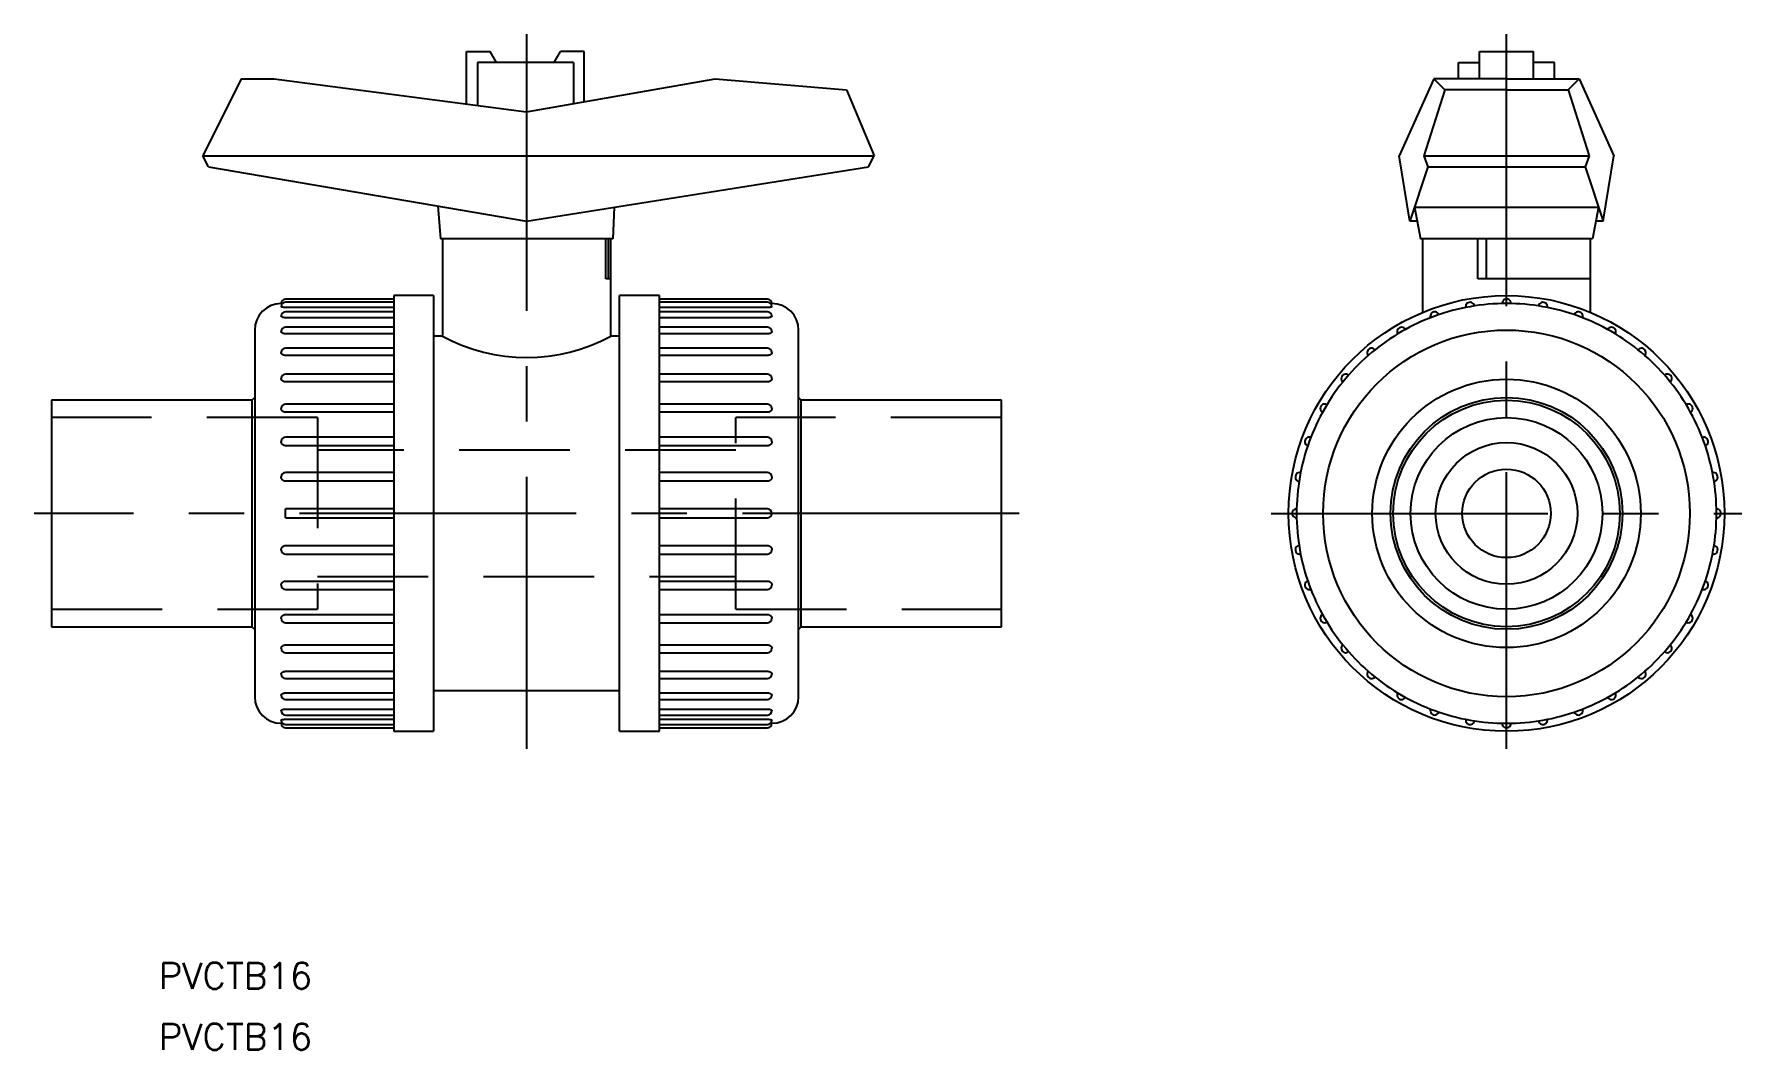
# Model space of a CAD drawing. Extents: x -169 to 27, y -62 to 55.
import ezdxf

# ---------------------------------------------------------------- set-up
doc = ezdxf.new("R2010")
doc.units = 0
doc.linetypes.add('CENTER', pattern=[50.8, 31.75, -6.35, 6.35, -6.35])
doc.linetypes.add('DASHED', pattern=[19.05, 12.7, -6.35])
doc.layers.get('0').update_dxf_attribs({"linetype": 'CONTINUOUS'})
doc.layers.add('CENTER', color=1, linetype='CENTER')
doc.styles.get("Standard").update_dxf_attribs({"font": 'txt.shx', "height": 3, "bigfont": 'bigfont.shx'})

msp = doc.modelspace()

# ---------------------------------------------------------------- texts
at = {"color": 7, "linetype": 'CONTINUOUS'}
for p in [(-154.65, -54.56), (-154.65, -61.56)]:
    msp.add_text('PVCTB16', height=3, dxfattribs=at).set_placement(p)

# ---------------------------------------------------------------- linework, layer by layer
at = {"color": 7, "linetype": 'CONTINUOUS'}
for p, q in [((-119.33, 53), (-116.6, 53)), ((-119.33, 46.97), (-119.33, 53)), ((-115.87, 51.74), (-116.6, 53)), ((-109.27, 51.74), (-108.55, 53)), ((-105.82, 53), (-108.55, 53)), ((-105.82, 47.25), (-105.82, 53)), ((-3.11, 53), (3.11, 53)), ((-3.11, 49.86), (-3.11, 53)), ((3.11, 49.86), (3.11, 53)), ((-107.07, 51.74), (-118.07, 51.74)), ((-118.07, 51.74), (-118.07, 46.8)), ((-107.07, 51.74), (-107.07, 47.04)), ((-5.52, 51.74), (-3.11, 51.74)), ((-5.52, 49.86), (-5.52, 51.74)), ((5.52, 51.74), (3.11, 51.74)), ((5.52, 49.86), (5.52, 51.74)), ((-145.17, 49.86), (-149.57, 41.05)), ((-145.17, 49.86), (-141.4, 49.86)), ((-141.4, 49.86), (-112.43, 46.08)), ((-112.43, 46.08), (-90.81, 49.86)), ((-90.81, 49.86), (-75.72, 48.6)), ((-8.33, 49.86), (-12.33, 41.05)), ((-7.07, 48.6), (-8.33, 49.86)), ((0, 49.86), (-8.33, 49.86)), ((0, 49.86), (8.33, 49.86)), ((7.07, 48.6), (8.33, 49.86)), ((8.33, 49.86), (12.33, 41.05)), ((-75.72, 48.6), (-72.57, 41.05)), ((-7.07, 48.6), (-9.49, 41.05)), ((0, 48.6), (-7.07, 48.6)), ((0, 48.6), (7.07, 48.6)), ((7.07, 48.6), (9.49, 41.05)), ((-112.43, 46.08), (-112.43, 33.53)), ((-149.57, 41.05), (-72.57, 41.05)), ((-148.94, 39.79), (-149.57, 41.05)), ((-148.94, 39.79), (-112.43, 33.53)), ((-112.43, 33.53), (-73.2, 39.79)), ((-73.2, 39.79), (-72.57, 41.05)), ((-11.09, 33.53), (-12.33, 41.05)), ((-9.03, 39.79), (-11.09, 33.53)), ((-9.49, 41.05), (9.49, 41.05)), ((-9.49, 41.05), (-9.03, 39.79)), ((-9.03, 39.79), (9.03, 39.79)), ((9.49, 41.05), (9.03, 39.79)), ((9.03, 39.79), (11.09, 33.53)), ((11.09, 33.53), (12.33, 41.05)), ((-122.63, 35.28), (-122.32, 31.5)), ((-102.38, 35.13), (-102.55, 31.5)), ((-10.26, 33.53), (-11.09, 33.53)), ((-10.56, 35.14), (-9.88, 31.5)), ((-10.56, 35.14), (10.56, 35.14)), ((10.56, 35.14), (9.88, 31.5)), ((11.09, 33.53), (10.26, 33.53)), ((-102.55, 31.5), (-122.32, 31.5)), ((-122.09, 31.5), (-122.09, 20.33)), ((-103.36, 26.93), (-103.36, 31.5)), ((-103.06, 31.5), (-103.06, 26.93)), ((-102.78, 26.93), (-102.78, 31.5)), ((9.88, 31.5), (-9.88, 31.5)), ((-9.65, 31.5), (-9.65, 23.06)), ((-3.3, 26.93), (-3.3, 31.5)), ((-2.33, 31.5), (-2.33, 26.93)), ((9.65, 26.93), (9.65, 31.5)), ((-102.78, 26.93), (-103.36, 26.93)), ((-102.78, 20.33), (-102.78, 26.93)), ((9.65, 26.93), (-3.3, 26.93)), ((9.65, 23.06), (9.65, 26.93)), ((-140.58, 24.09), (-140.58, 24.09)), ((-140.58, 24.09), (-140.58, 24.09)), ((-140.58, 24.09), (-140.58, 24.09)), ((-140.58, 24.09), (-140.58, 24.09)), ((-140.58, 24.09), (-140.58, 24.09)), ((-140.58, 24.09), (-140.58, 24.09)), ((-140.58, 24.09), (-140.58, 24.09)), ((-140.58, 24.09), (-140.58, 24.09)), ((-140.57, 24.09), (-140.58, 24.09)), ((-140.58, 23.72), (-140.58, 23.72)), ((-140.58, 23.71), (-140.58, 23.72)), ((-140.58, 23.71), (-140.58, 23.71)), ((-140.58, 23.7), (-140.58, 23.71)), ((-140.57, 23.7), (-140.58, 23.7)), ((-140.57, 24.08), (-140.57, 24.09)), ((-140.57, 24.08), (-140.57, 24.08)), ((-140.57, 24.08), (-140.57, 24.08)), ((-140.56, 24.08), (-140.57, 24.08)), ((-140.57, 23.7), (-140.57, 23.7)), ((-140.56, 23.69), (-140.57, 23.7)), ((-140.56, 24.08), (-140.56, 24.08)), ((-140.55, 24.08), (-140.56, 24.08)), ((-140.55, 23.69), (-140.56, 23.69)), ((-140.55, 24.08), (-140.55, 24.08)), ((-140.55, 24.08), (-140.55, 24.08)), ((-140.54, 24.08), (-140.55, 24.08)), ((-140.54, 23.68), (-140.55, 23.69)), ((-140.54, 24.08), (-140.54, 24.08)), ((-140.53, 24.08), (-140.54, 24.08)), ((-140.53, 23.68), (-140.54, 23.68)), ((-140.53, 24.08), (-140.53, 24.08)), ((-140.52, 24.08), (-140.53, 24.08)), ((-140.52, 23.68), (-140.53, 23.68)), ((-140.52, 24.08), (-140.52, 24.08)), ((-140.51, 24.08), (-140.52, 24.08)), ((-140.51, 23.67), (-140.52, 23.68)), ((-140.51, 24.08), (-140.51, 24.08)), ((-140.5, 24.08), (-140.51, 24.08)), ((-140.5, 23.67), (-140.51, 23.67)), ((-140.49, 24.08), (-140.5, 24.08)), ((-140.49, 23.67), (-140.5, 23.67)), ((-140.49, 24.08), (-140.49, 24.08)), ((-140.48, 24.08), (-140.49, 24.08)), ((-140.47, 23.66), (-140.49, 23.67)), ((-140.47, 24.08), (-140.48, 24.08)), ((-140.46, 24.08), (-140.47, 24.08)), ((-140.46, 23.66), (-140.47, 23.66)), ((-140.46, 24.08), (-140.46, 24.08)), ((-140.45, 24.08), (-140.46, 24.08)), ((-140.44, 23.66), (-140.46, 23.66)), ((-140.44, 24.08), (-140.45, 24.08)), ((-140.43, 24.08), (-140.44, 24.08)), ((-140.43, 23.65), (-140.44, 23.66)), ((-140.41, 23.65), (-140.43, 23.65)), ((-140.39, 23.65), (-140.41, 23.65)), ((-140.37, 23.64), (-140.39, 23.65)), ((-140.36, 23.64), (-140.37, 23.64)), ((-140.34, 23.64), (-140.36, 23.64)), ((-140.32, 23.64), (-140.34, 23.64)), ((-140.3, 23.64), (-140.32, 23.64)), ((-140.28, 23.63), (-140.3, 23.64)), ((-140.25, 23.63), (-140.28, 23.63)), ((-140.23, 23.63), (-140.25, 23.63)), ((-140.21, 23.63), (-140.23, 23.63)), ((-140.19, 23.63), (-140.21, 23.63)), ((-140.16, 23.63), (-140.19, 23.63)), ((-140.14, 23.63), (-140.16, 23.63)), ((-140.12, 23.63), (-140.14, 23.63)), ((-140.1, 23.63), (-140.12, 23.63)), ((-140.08, 23.63), (-140.1, 23.63)), ((-127.68, 24.59), (-140.08, 24.59)), ((-127.68, 24.23), (-140.08, 24.23)), ((-127.68, 23.63), (-140.08, 23.63)), ((-127.68, 25), (-127.68, -25)), ((-123.1, 25), (-127.68, 25)), ((-123.1, 25), (-123.1, -25)), ((-101.76, -25), (-101.76, 25)), ((-97.19, 25), (-101.76, 25)), ((-97.19, -25), (-97.19, 25)), ((-84.79, 24.59), (-97.19, 24.59)), ((-84.79, 24.23), (-97.19, 24.23)), ((-84.79, 23.63), (-97.19, 23.63)), ((-84.77, 23.63), (-84.79, 23.63)), ((-84.75, 23.63), (-84.77, 23.63)), ((-84.73, 23.63), (-84.75, 23.63)), ((-84.7, 23.63), (-84.73, 23.63)), ((-84.68, 23.63), (-84.7, 23.63)), ((-84.66, 23.63), (-84.68, 23.63)), ((-84.64, 23.63), (-84.66, 23.63)), ((-84.61, 23.63), (-84.64, 23.63)), ((-84.59, 23.63), (-84.61, 23.63)), ((-84.57, 23.64), (-84.59, 23.63)), ((-84.55, 23.64), (-84.57, 23.64)), ((-84.53, 23.64), (-84.55, 23.64)), ((-84.51, 23.64), (-84.53, 23.64)), ((-84.49, 23.64), (-84.51, 23.64)), ((-84.48, 23.65), (-84.49, 23.64)), ((-84.46, 23.65), (-84.48, 23.65)), ((-84.44, 23.65), (-84.46, 23.65)), ((-84.43, 24.08), (-84.44, 24.08)), ((-84.43, 23.66), (-84.44, 23.65)), ((-84.42, 24.08), (-84.43, 24.08)), ((-84.41, 23.66), (-84.43, 23.66)), ((-84.41, 24.08), (-84.42, 24.08)), ((-84.4, 24.08), (-84.41, 24.08)), ((-84.4, 23.66), (-84.41, 23.66)), ((-84.4, 24.08), (-84.4, 24.08)), ((-84.39, 24.08), (-84.4, 24.08)), ((-84.38, 23.67), (-84.4, 23.66)), ((-84.38, 24.08), (-84.39, 24.08)), ((-84.38, 24.08), (-84.38, 24.08)), ((-84.37, 24.08), (-84.38, 24.08)), ((-84.37, 23.67), (-84.38, 23.67)), ((-84.36, 24.08), (-84.37, 24.08)), ((-84.36, 23.67), (-84.37, 23.67)), ((-84.36, 24.08), (-84.36, 24.08)), ((-84.35, 24.08), (-84.36, 24.08)), ((-84.34, 23.68), (-84.36, 23.67)), ((-84.35, 24.08), (-84.35, 24.08)), ((-84.34, 24.08), (-84.35, 24.08)), ((-84.34, 24.08), (-84.34, 24.08)), ((-84.33, 24.08), (-84.34, 24.08)), ((-84.33, 23.68), (-84.34, 23.68)), ((-84.33, 24.08), (-84.33, 24.08)), ((-84.32, 24.08), (-84.33, 24.08)), ((-84.32, 23.69), (-84.33, 23.68)), ((-84.33, 23.68), (-84.33, 23.68)), ((-84.32, 24.08), (-84.32, 24.08)), ((-84.31, 24.08), (-84.32, 24.08)), ((-84.31, 23.69), (-84.32, 23.69)), ((-84.31, 24.08), (-84.31, 24.08)), ((-84.31, 24.08), (-84.31, 24.08)), ((-84.3, 24.08), (-84.31, 24.08)), ((-84.3, 23.7), (-84.31, 23.69)), ((-84.3, 24.08), (-84.3, 24.08)), ((-84.3, 24.08), (-84.3, 24.08)), ((-84.29, 24.09), (-84.3, 24.08)), ((-84.3, 23.7), (-84.3, 23.7)), ((-84.29, 23.7), (-84.3, 23.7)), ((-84.29, 24.09), (-84.29, 24.09)), ((-84.29, 24.09), (-84.29, 24.09)), ((-84.29, 24.09), (-84.29, 24.09)), ((-84.29, 24.09), (-84.29, 24.09)), ((-84.29, 24.09), (-84.29, 24.09)), ((-84.28, 24.09), (-84.29, 24.09)), ((-84.28, 23.72), (-84.29, 23.71)), ((-84.29, 23.71), (-84.29, 23.7)), ((-84.29, 23.71), (-84.29, 23.71)), ((-84.28, 24.09), (-84.28, 24.09)), ((-84.28, 24.09), (-84.28, 24.09)), ((-84.28, 24.09), (-84.28, 24.09)), ((-84.28, 23.72), (-84.28, 23.72)), ((-140.58, 22.63), (-140.58, 22.63)), ((-140.58, 22.62), (-140.58, 22.63)), ((-140.58, 22.61), (-140.58, 22.62)), ((-140.58, 22.6), (-140.58, 22.61)), ((-140.57, 22.59), (-140.58, 22.6)), ((-140.57, 22.59), (-140.57, 22.59)), ((-140.56, 22.58), (-140.57, 22.59)), ((-140.55, 22.57), (-140.56, 22.58)), ((-140.54, 22.56), (-140.55, 22.57)), ((-140.53, 22.56), (-140.54, 22.56)), ((-140.52, 22.55), (-140.53, 22.56)), ((-140.51, 22.54), (-140.52, 22.55)), ((-140.5, 22.54), (-140.51, 22.54)), ((-140.49, 22.53), (-140.5, 22.54)), ((-140.47, 22.52), (-140.49, 22.53)), ((-140.46, 22.52), (-140.47, 22.52)), ((-140.44, 22.51), (-140.46, 22.52)), ((-140.43, 22.5), (-140.44, 22.51)), ((-140.41, 22.5), (-140.43, 22.5)), ((-140.39, 22.49), (-140.41, 22.5)), ((-140.37, 22.49), (-140.39, 22.49)), ((-140.36, 22.48), (-140.37, 22.49)), ((-140.34, 22.48), (-140.36, 22.48)), ((-140.32, 22.48), (-140.34, 22.48)), ((-140.3, 22.47), (-140.32, 22.48)), ((-140.28, 22.47), (-140.3, 22.47)), ((-140.25, 22.47), (-140.28, 22.47)), ((-140.23, 22.46), (-140.25, 22.47)), ((-140.21, 22.46), (-140.23, 22.46)), ((-140.19, 22.46), (-140.21, 22.46)), ((-140.16, 22.46), (-140.19, 22.46)), ((-140.14, 22.46), (-140.16, 22.46)), ((-140.12, 22.45), (-140.14, 22.46)), ((-140.1, 22.45), (-140.12, 22.45)), ((-140.08, 22.45), (-140.1, 22.45)), ((-127.68, 23.14), (-140.08, 23.14)), ((-127.68, 22.45), (-140.08, 22.45)), ((-84.79, 23.14), (-97.19, 23.14)), ((-84.79, 22.45), (-97.19, 22.45)), ((-84.77, 22.45), (-84.79, 22.45)), ((-84.75, 22.45), (-84.77, 22.45)), ((-84.73, 22.46), (-84.75, 22.45)), ((-84.7, 22.46), (-84.73, 22.46)), ((-84.68, 22.46), (-84.7, 22.46)), ((-84.66, 22.46), (-84.68, 22.46)), ((-84.64, 22.46), (-84.66, 22.46)), ((-84.61, 22.47), (-84.64, 22.46)), ((-84.59, 22.47), (-84.61, 22.47)), ((-84.57, 22.47), (-84.59, 22.47)), ((-84.55, 22.48), (-84.57, 22.47)), ((-84.53, 22.48), (-84.55, 22.48)), ((-84.51, 22.48), (-84.53, 22.48)), ((-84.49, 22.49), (-84.51, 22.48)), ((-84.48, 22.49), (-84.49, 22.49)), ((-84.46, 22.5), (-84.48, 22.49)), ((-84.44, 22.5), (-84.46, 22.5)), ((-84.43, 22.51), (-84.44, 22.5)), ((-84.41, 22.52), (-84.43, 22.51)), ((-84.4, 22.52), (-84.41, 22.52)), ((-84.38, 22.53), (-84.4, 22.52)), ((-84.37, 22.54), (-84.38, 22.53)), ((-84.36, 22.54), (-84.37, 22.54)), ((-84.34, 22.55), (-84.36, 22.54)), ((-84.33, 22.56), (-84.34, 22.55)), ((-84.32, 22.57), (-84.33, 22.56)), ((-84.33, 22.56), (-84.33, 22.56)), ((-84.31, 22.58), (-84.32, 22.57)), ((-84.3, 22.59), (-84.31, 22.58)), ((-84.29, 22.6), (-84.3, 22.59)), ((-84.3, 22.59), (-84.3, 22.59)), ((-84.28, 22.63), (-84.29, 22.62)), ((-84.29, 22.62), (-84.29, 22.61)), ((-84.29, 22.61), (-84.29, 22.6)), ((-84.28, 22.63), (-84.28, 22.63)), ((-143.63, 21.04), (-143.63, -21.04)), ((-140.58, 20.85), (-140.58, 20.86)), ((-140.58, 20.84), (-140.58, 20.85)), ((-140.58, 20.82), (-140.58, 20.84)), ((-140.58, 20.81), (-140.58, 20.82)), ((-140.57, 20.8), (-140.58, 20.81)), ((-140.57, 20.79), (-140.57, 20.8)), ((-140.56, 20.78), (-140.57, 20.79)), ((-140.55, 20.77), (-140.56, 20.78)), ((-140.54, 20.76), (-140.55, 20.77)), ((-140.53, 20.75), (-140.54, 20.76)), ((-140.52, 20.74), (-140.53, 20.75)), ((-140.51, 20.73), (-140.52, 20.74)), ((-140.5, 20.72), (-140.51, 20.73)), ((-140.49, 20.71), (-140.5, 20.72)), ((-140.47, 20.7), (-140.49, 20.71)), ((-140.46, 20.69), (-140.47, 20.7)), ((-140.44, 20.68), (-140.46, 20.69)), ((-140.43, 20.67), (-140.44, 20.68)), ((-140.41, 20.66), (-140.43, 20.67)), ((-140.39, 20.66), (-140.41, 20.66)), ((-140.37, 20.65), (-140.39, 20.66)), ((-140.36, 20.64), (-140.37, 20.65)), ((-140.34, 20.64), (-140.36, 20.64)), ((-140.32, 20.63), (-140.34, 20.64)), ((-140.3, 20.63), (-140.32, 20.63)), ((-140.28, 20.62), (-140.3, 20.63)), ((-140.25, 20.62), (-140.28, 20.62)), ((-140.23, 20.61), (-140.25, 20.62)), ((-140.21, 20.61), (-140.23, 20.61)), ((-140.19, 20.61), (-140.21, 20.61)), ((-140.16, 20.6), (-140.19, 20.61)), ((-140.14, 20.6), (-140.16, 20.6)), ((-140.12, 20.6), (-140.14, 20.6)), ((-140.1, 20.6), (-140.12, 20.6)), ((-140.08, 20.6), (-140.1, 20.6)), ((-127.68, 21.37), (-140.08, 21.37)), ((-127.68, 20.6), (-140.08, 20.6)), ((-122.09, 20.33), (-123.1, 20.33)), ((-101.76, 20.33), (-102.78, 20.33)), ((-84.79, 21.37), (-97.19, 21.37)), ((-84.79, 20.6), (-97.19, 20.6)), ((-84.77, 20.6), (-84.79, 20.6)), ((-84.75, 20.6), (-84.77, 20.6)), ((-84.73, 20.6), (-84.75, 20.6)), ((-84.7, 20.6), (-84.73, 20.6)), ((-84.68, 20.61), (-84.7, 20.6)), ((-84.66, 20.61), (-84.68, 20.61)), ((-84.64, 20.61), (-84.66, 20.61)), ((-84.61, 20.62), (-84.64, 20.61)), ((-84.59, 20.62), (-84.61, 20.62)), ((-84.57, 20.63), (-84.59, 20.62)), ((-84.55, 20.63), (-84.57, 20.63)), ((-84.53, 20.64), (-84.55, 20.63)), ((-84.51, 20.64), (-84.53, 20.64)), ((-84.49, 20.65), (-84.51, 20.64)), ((-84.48, 20.66), (-84.49, 20.65)), ((-84.46, 20.66), (-84.48, 20.66)), ((-84.44, 20.67), (-84.46, 20.66)), ((-84.43, 20.68), (-84.44, 20.67)), ((-84.41, 20.69), (-84.43, 20.68)), ((-84.4, 20.7), (-84.41, 20.69)), ((-84.38, 20.71), (-84.4, 20.7)), ((-84.37, 20.72), (-84.38, 20.71)), ((-84.36, 20.73), (-84.37, 20.72)), ((-84.34, 20.74), (-84.36, 20.73)), ((-84.33, 20.75), (-84.34, 20.74)), ((-84.32, 20.77), (-84.33, 20.76)), ((-84.33, 20.76), (-84.33, 20.75)), ((-84.31, 20.78), (-84.32, 20.77)), ((-84.3, 20.79), (-84.31, 20.78)), ((-84.29, 20.81), (-84.3, 20.8)), ((-84.3, 20.8), (-84.3, 20.79)), ((-84.28, 20.85), (-84.29, 20.84)), ((-84.29, 20.84), (-84.29, 20.82)), ((-84.29, 20.82), (-84.29, 20.81)), ((-84.28, 20.86), (-84.28, 20.85)), ((-81.23, -21.04), (-81.23, 21.04)), ((-140.58, 18.44), (-140.58, 18.45)), ((-140.58, 18.42), (-140.58, 18.44)), ((-140.58, 18.41), (-140.58, 18.42)), ((-140.58, 18.39), (-140.58, 18.41)), ((-140.57, 18.38), (-140.58, 18.39)), ((-140.57, 18.36), (-140.57, 18.38)), ((-140.56, 18.35), (-140.57, 18.36)), ((-140.55, 18.33), (-140.56, 18.35)), ((-140.54, 18.32), (-140.55, 18.33)), ((-140.53, 18.31), (-140.54, 18.32)), ((-140.52, 18.29), (-140.53, 18.31)), ((-140.51, 18.28), (-140.52, 18.29)), ((-140.5, 18.27), (-140.51, 18.28)), ((-140.49, 18.26), (-140.5, 18.27)), ((-140.47, 18.24), (-140.49, 18.26)), ((-140.46, 18.23), (-140.47, 18.24)), ((-140.44, 18.22), (-140.46, 18.23)), ((-140.43, 18.21), (-140.44, 18.22)), ((-140.41, 18.2), (-140.43, 18.21)), ((-140.39, 18.19), (-140.41, 18.2)), ((-140.37, 18.18), (-140.39, 18.19)), ((-140.36, 18.17), (-140.37, 18.18)), ((-140.34, 18.17), (-140.36, 18.17)), ((-140.32, 18.16), (-140.34, 18.17)), ((-140.3, 18.15), (-140.32, 18.16)), ((-140.28, 18.15), (-140.3, 18.15)), ((-140.25, 18.14), (-140.28, 18.15)), ((-140.23, 18.14), (-140.25, 18.14)), ((-140.21, 18.13), (-140.23, 18.14)), ((-140.19, 18.13), (-140.21, 18.13)), ((-140.16, 18.12), (-140.19, 18.13)), ((-140.14, 18.12), (-140.16, 18.12)), ((-140.12, 18.12), (-140.14, 18.12)), ((-140.1, 18.12), (-140.12, 18.12)), ((-140.08, 18.12), (-140.1, 18.12)), ((-127.68, 18.96), (-140.08, 18.96)), ((-127.68, 18.12), (-140.08, 18.12)), ((-84.79, 18.96), (-97.19, 18.96)), ((-84.79, 18.12), (-97.19, 18.12)), ((-84.77, 18.12), (-84.79, 18.12)), ((-84.75, 18.12), (-84.77, 18.12)), ((-84.73, 18.12), (-84.75, 18.12)), ((-84.7, 18.12), (-84.73, 18.12)), ((-84.68, 18.13), (-84.7, 18.12)), ((-84.66, 18.13), (-84.68, 18.13)), ((-84.64, 18.14), (-84.66, 18.13)), ((-84.61, 18.14), (-84.64, 18.14)), ((-84.59, 18.15), (-84.61, 18.14)), ((-84.57, 18.15), (-84.59, 18.15)), ((-84.55, 18.16), (-84.57, 18.15)), ((-84.53, 18.17), (-84.55, 18.16)), ((-84.51, 18.17), (-84.53, 18.17)), ((-84.49, 18.18), (-84.51, 18.17)), ((-84.48, 18.19), (-84.49, 18.18)), ((-84.46, 18.2), (-84.48, 18.19)), ((-84.44, 18.21), (-84.46, 18.2)), ((-84.43, 18.22), (-84.44, 18.21)), ((-84.41, 18.23), (-84.43, 18.22)), ((-84.4, 18.24), (-84.41, 18.23)), ((-84.38, 18.26), (-84.4, 18.24)), ((-84.37, 18.27), (-84.38, 18.26)), ((-84.36, 18.28), (-84.37, 18.27)), ((-84.34, 18.29), (-84.36, 18.28)), ((-84.33, 18.31), (-84.34, 18.29)), ((-84.32, 18.33), (-84.33, 18.32)), ((-84.33, 18.32), (-84.33, 18.31)), ((-84.31, 18.35), (-84.32, 18.33)), ((-84.3, 18.36), (-84.31, 18.35)), ((-84.29, 18.39), (-84.3, 18.38)), ((-84.3, 18.38), (-84.3, 18.36)), ((-84.28, 18.44), (-84.29, 18.42)), ((-84.29, 18.42), (-84.29, 18.41)), ((-84.29, 18.41), (-84.29, 18.39)), ((-84.28, 18.45), (-84.28, 18.44)), ((-127.68, 15.99), (-140.08, 15.99)), ((-84.79, 15.99), (-97.19, 15.99)), ((-140.58, 15.46), (-140.58, 15.48)), ((-140.58, 15.45), (-140.58, 15.46)), ((-140.58, 15.43), (-140.58, 15.45)), ((-140.58, 15.41), (-140.58, 15.43)), ((-140.57, 15.4), (-140.58, 15.41)), ((-140.57, 15.38), (-140.57, 15.4)), ((-140.56, 15.36), (-140.57, 15.38)), ((-140.55, 15.34), (-140.56, 15.36)), ((-140.54, 15.33), (-140.55, 15.34)), ((-140.53, 15.31), (-140.54, 15.33)), ((-140.52, 15.3), (-140.53, 15.31)), ((-140.51, 15.28), (-140.52, 15.3)), ((-140.5, 15.27), (-140.51, 15.28)), ((-140.49, 15.25), (-140.5, 15.27)), ((-140.47, 15.24), (-140.49, 15.25)), ((-140.46, 15.22), (-140.47, 15.24)), ((-140.44, 15.21), (-140.46, 15.22)), ((-140.43, 15.2), (-140.44, 15.21)), ((-140.41, 15.19), (-140.43, 15.2)), ((-140.39, 15.17), (-140.41, 15.19)), ((-140.37, 15.16), (-140.39, 15.17)), ((-140.36, 15.15), (-140.37, 15.16)), ((-140.34, 15.14), (-140.36, 15.15)), ((-140.32, 15.14), (-140.34, 15.14)), ((-140.3, 15.13), (-140.32, 15.14)), ((-140.28, 15.12), (-140.3, 15.13)), ((-140.25, 15.11), (-140.28, 15.12)), ((-140.23, 15.11), (-140.25, 15.11)), ((-140.21, 15.1), (-140.23, 15.11)), ((-140.19, 15.1), (-140.21, 15.1)), ((-140.16, 15.1), (-140.19, 15.1)), ((-140.14, 15.09), (-140.16, 15.1)), ((-140.12, 15.09), (-140.14, 15.09)), ((-140.1, 15.09), (-140.12, 15.09)), ((-140.08, 15.09), (-140.1, 15.09)), ((-127.68, 15.09), (-140.08, 15.09)), ((-84.79, 15.09), (-97.19, 15.09)), ((-84.77, 15.09), (-84.79, 15.09)), ((-84.75, 15.09), (-84.77, 15.09)), ((-84.73, 15.09), (-84.75, 15.09)), ((-84.7, 15.1), (-84.73, 15.09)), ((-84.68, 15.1), (-84.7, 15.1)), ((-84.66, 15.1), (-84.68, 15.1)), ((-84.64, 15.11), (-84.66, 15.1)), ((-84.61, 15.11), (-84.64, 15.11)), ((-84.59, 15.12), (-84.61, 15.11)), ((-84.57, 15.13), (-84.59, 15.12)), ((-84.55, 15.14), (-84.57, 15.13)), ((-84.53, 15.14), (-84.55, 15.14)), ((-84.51, 15.15), (-84.53, 15.14)), ((-84.49, 15.16), (-84.51, 15.15)), ((-84.48, 15.17), (-84.49, 15.16)), ((-84.46, 15.19), (-84.48, 15.17)), ((-84.44, 15.2), (-84.46, 15.19)), ((-84.43, 15.21), (-84.44, 15.2)), ((-84.41, 15.22), (-84.43, 15.21)), ((-84.4, 15.24), (-84.41, 15.22)), ((-84.38, 15.25), (-84.4, 15.24)), ((-84.37, 15.27), (-84.38, 15.25)), ((-84.36, 15.28), (-84.37, 15.27)), ((-84.34, 15.3), (-84.36, 15.28)), ((-84.33, 15.31), (-84.34, 15.3)), ((-84.32, 15.34), (-84.33, 15.33)), ((-84.33, 15.33), (-84.33, 15.31)), ((-84.31, 15.36), (-84.32, 15.34)), ((-84.3, 15.38), (-84.31, 15.36)), ((-84.29, 15.41), (-84.3, 15.4)), ((-84.3, 15.4), (-84.3, 15.38)), ((-84.28, 15.46), (-84.29, 15.45)), ((-84.29, 15.45), (-84.29, 15.43)), ((-84.29, 15.43), (-84.29, 15.41)), ((-84.28, 15.48), (-84.28, 15.46)), ((-166.93, 13), (-166.93, -13)), ((-143.94, 13), (-166.93, 13)), ((-143.63, 13.31), (-143.94, 13)), ((-143.94, 13), (-143.94, -13)), ((-140.58, 12.02), (-140.58, 12.04)), ((-140.58, 12), (-140.58, 12.02)), ((-140.58, 11.98), (-140.58, 12)), ((-140.58, 11.96), (-140.58, 11.98)), ((-140.57, 11.94), (-140.58, 11.96)), ((-140.57, 11.92), (-140.57, 11.94)), ((-140.56, 11.91), (-140.57, 11.92)), ((-140.55, 11.89), (-140.56, 11.91)), ((-140.54, 11.87), (-140.55, 11.89)), ((-140.53, 11.85), (-140.54, 11.87)), ((-140.52, 11.83), (-140.53, 11.85)), ((-140.51, 11.82), (-140.52, 11.83)), ((-140.5, 11.8), (-140.51, 11.82)), ((-140.49, 11.78), (-140.5, 11.8)), ((-140.47, 11.77), (-140.49, 11.78)), ((-140.46, 11.75), (-140.47, 11.77)), ((-127.68, 12.55), (-140.08, 12.55)), ((-84.79, 12.55), (-97.19, 12.55)), ((-84.4, 11.77), (-84.41, 11.75)), ((-84.38, 11.78), (-84.4, 11.77)), ((-84.37, 11.8), (-84.38, 11.78)), ((-84.36, 11.82), (-84.37, 11.8)), ((-84.34, 11.83), (-84.36, 11.82)), ((-84.33, 11.85), (-84.34, 11.83)), ((-84.32, 11.89), (-84.33, 11.87)), ((-84.33, 11.87), (-84.33, 11.85)), ((-84.31, 11.91), (-84.32, 11.89)), ((-84.3, 11.92), (-84.31, 11.91)), ((-84.29, 11.96), (-84.3, 11.94)), ((-84.3, 11.94), (-84.3, 11.92)), ((-84.28, 12.02), (-84.29, 12)), ((-84.29, 12), (-84.29, 11.98)), ((-84.29, 11.98), (-84.29, 11.96)), ((-84.28, 12.04), (-84.28, 12.02)), ((-80.93, 13), (-81.23, 13.31)), ((-80.93, -13), (-80.93, 13)), ((-57.93, 13), (-80.93, 13)), ((-57.93, -13), (-57.93, 13)), ((-140.44, 11.74), (-140.46, 11.75)), ((-140.43, 11.72), (-140.44, 11.74)), ((-140.41, 11.71), (-140.43, 11.72)), ((-140.39, 11.7), (-140.41, 11.71)), ((-140.37, 11.68), (-140.39, 11.7)), ((-140.36, 11.67), (-140.37, 11.68)), ((-140.34, 11.66), (-140.36, 11.67)), ((-140.32, 11.65), (-140.34, 11.66)), ((-140.3, 11.64), (-140.32, 11.65)), ((-140.28, 11.64), (-140.3, 11.64)), ((-140.25, 11.63), (-140.28, 11.64)), ((-140.23, 11.62), (-140.25, 11.63)), ((-140.21, 11.62), (-140.23, 11.62)), ((-140.19, 11.61), (-140.21, 11.62)), ((-140.16, 11.61), (-140.19, 11.61)), ((-140.14, 11.6), (-140.16, 11.61)), ((-140.12, 11.6), (-140.14, 11.6)), ((-140.1, 11.6), (-140.12, 11.6)), ((-140.08, 11.6), (-140.1, 11.6)), ((-127.68, 11.6), (-140.08, 11.6)), ((-84.79, 11.6), (-97.19, 11.6)), ((-84.77, 11.6), (-84.79, 11.6)), ((-84.75, 11.6), (-84.77, 11.6)), ((-84.73, 11.6), (-84.75, 11.6)), ((-84.7, 11.61), (-84.73, 11.6)), ((-84.68, 11.61), (-84.7, 11.61)), ((-84.66, 11.62), (-84.68, 11.61)), ((-84.64, 11.62), (-84.66, 11.62)), ((-84.61, 11.63), (-84.64, 11.62)), ((-84.59, 11.64), (-84.61, 11.63)), ((-84.57, 11.64), (-84.59, 11.64)), ((-84.55, 11.65), (-84.57, 11.64)), ((-84.53, 11.66), (-84.55, 11.65)), ((-84.51, 11.67), (-84.53, 11.66)), ((-84.49, 11.68), (-84.51, 11.67)), ((-84.48, 11.7), (-84.49, 11.68)), ((-84.46, 11.71), (-84.48, 11.7)), ((-84.44, 11.72), (-84.46, 11.71)), ((-84.43, 11.74), (-84.44, 11.72)), ((-84.41, 11.75), (-84.43, 11.74)), ((-140.58, 8.22), (-140.58, 8.24)), ((-140.58, 8.2), (-140.58, 8.22)), ((-140.58, 8.17), (-140.58, 8.2)), ((-140.58, 8.15), (-140.58, 8.17)), ((-140.57, 8.13), (-140.58, 8.15)), ((-140.57, 8.11), (-140.57, 8.13)), ((-140.56, 8.09), (-140.57, 8.11)), ((-140.55, 8.07), (-140.56, 8.09)), ((-140.54, 8.05), (-140.55, 8.07)), ((-140.53, 8.03), (-140.54, 8.05)), ((-140.52, 8.01), (-140.53, 8.03)), ((-140.51, 7.99), (-140.52, 8.01)), ((-140.5, 7.97), (-140.51, 7.99)), ((-140.49, 7.96), (-140.5, 7.97)), ((-140.47, 7.94), (-140.49, 7.96)), ((-140.46, 7.92), (-140.47, 7.94)), ((-140.44, 7.9), (-140.46, 7.92)), ((-140.43, 7.89), (-140.44, 7.9)), ((-140.41, 7.88), (-140.43, 7.89)), ((-140.39, 7.86), (-140.41, 7.88)), ((-140.37, 7.85), (-140.39, 7.86)), ((-140.36, 7.84), (-140.37, 7.85)), ((-140.34, 7.83), (-140.36, 7.84)), ((-127.68, 8.75), (-140.08, 8.75)), ((-84.79, 8.75), (-97.19, 8.75)), ((-84.51, 7.84), (-84.53, 7.83)), ((-84.49, 7.85), (-84.51, 7.84)), ((-84.48, 7.86), (-84.49, 7.85)), ((-84.46, 7.88), (-84.48, 7.86)), ((-84.44, 7.89), (-84.46, 7.88)), ((-84.43, 7.9), (-84.44, 7.89)), ((-84.41, 7.92), (-84.43, 7.9)), ((-84.4, 7.94), (-84.41, 7.92)), ((-84.38, 7.96), (-84.4, 7.94)), ((-84.37, 7.97), (-84.38, 7.96)), ((-84.36, 7.99), (-84.37, 7.97)), ((-84.34, 8.01), (-84.36, 7.99)), ((-84.33, 8.03), (-84.34, 8.01)), ((-84.32, 8.07), (-84.33, 8.05)), ((-84.33, 8.05), (-84.33, 8.03)), ((-84.31, 8.09), (-84.32, 8.07)), ((-84.3, 8.11), (-84.31, 8.09)), ((-84.29, 8.15), (-84.3, 8.13)), ((-84.3, 8.13), (-84.3, 8.11)), ((-84.28, 8.22), (-84.29, 8.2)), ((-84.29, 8.2), (-84.29, 8.17)), ((-84.29, 8.17), (-84.29, 8.15)), ((-84.28, 8.24), (-84.28, 8.22)), ((-140.32, 7.82), (-140.34, 7.83)), ((-140.3, 7.81), (-140.32, 7.82)), ((-140.28, 7.8), (-140.3, 7.81)), ((-140.25, 7.79), (-140.28, 7.8)), ((-140.23, 7.78), (-140.25, 7.79)), ((-140.21, 7.78), (-140.23, 7.78)), ((-140.19, 7.77), (-140.21, 7.78)), ((-140.16, 7.77), (-140.19, 7.77)), ((-140.14, 7.76), (-140.16, 7.77)), ((-140.12, 7.76), (-140.14, 7.76)), ((-140.1, 7.76), (-140.12, 7.76)), ((-140.08, 7.76), (-140.1, 7.76)), ((-127.68, 7.76), (-140.08, 7.76)), ((-84.79, 7.76), (-97.19, 7.76)), ((-84.77, 7.76), (-84.79, 7.76)), ((-84.75, 7.76), (-84.77, 7.76)), ((-84.73, 7.76), (-84.75, 7.76)), ((-84.7, 7.77), (-84.73, 7.76)), ((-84.68, 7.77), (-84.7, 7.77)), ((-84.66, 7.78), (-84.68, 7.77)), ((-84.64, 7.78), (-84.66, 7.78)), ((-84.61, 7.79), (-84.64, 7.78)), ((-84.59, 7.8), (-84.61, 7.79)), ((-84.57, 7.81), (-84.59, 7.8)), ((-84.55, 7.82), (-84.57, 7.81)), ((-84.53, 7.83), (-84.55, 7.82)), ((-140.58, 4.16), (-140.58, 4.18)), ((-140.58, 4.14), (-140.58, 4.16)), ((-140.58, 4.12), (-140.58, 4.14)), ((-140.58, 4.09), (-140.58, 4.12)), ((-140.57, 4.07), (-140.58, 4.09)), ((-140.57, 4.05), (-140.57, 4.07)), ((-140.56, 4.03), (-140.57, 4.05)), ((-140.55, 4), (-140.56, 4.03)), ((-140.54, 3.98), (-140.55, 4)), ((-140.53, 3.96), (-140.54, 3.98)), ((-140.52, 3.94), (-140.53, 3.96)), ((-140.51, 3.93), (-140.52, 3.94)), ((-140.5, 3.91), (-140.51, 3.93)), ((-127.68, 4.69), (-140.08, 4.69)), ((-84.79, 4.69), (-97.19, 4.69)), ((-84.36, 3.93), (-84.37, 3.91)), ((-84.34, 3.94), (-84.36, 3.93)), ((-84.33, 3.96), (-84.34, 3.94)), ((-84.32, 4), (-84.33, 3.98)), ((-84.33, 3.98), (-84.33, 3.96)), ((-84.31, 4.03), (-84.32, 4)), ((-84.3, 4.05), (-84.31, 4.03)), ((-84.29, 4.09), (-84.3, 4.07)), ((-84.3, 4.07), (-84.3, 4.05)), ((-84.28, 4.16), (-84.29, 4.14)), ((-84.29, 4.14), (-84.29, 4.12)), ((-84.29, 4.12), (-84.29, 4.09)), ((-84.28, 4.18), (-84.28, 4.16)), ((-140.49, 3.89), (-140.5, 3.91)), ((-140.47, 3.87), (-140.49, 3.89)), ((-140.46, 3.85), (-140.47, 3.87)), ((-140.44, 3.83), (-140.46, 3.85)), ((-140.43, 3.82), (-140.44, 3.83)), ((-140.41, 3.8), (-140.43, 3.82)), ((-140.39, 3.79), (-140.41, 3.8)), ((-140.37, 3.78), (-140.39, 3.79)), ((-140.36, 3.76), (-140.37, 3.78)), ((-140.34, 3.75), (-140.36, 3.76)), ((-140.32, 3.74), (-140.34, 3.75)), ((-140.3, 3.73), (-140.32, 3.74)), ((-140.28, 3.72), (-140.3, 3.73)), ((-140.25, 3.71), (-140.28, 3.72)), ((-140.23, 3.71), (-140.25, 3.71)), ((-140.21, 3.7), (-140.23, 3.71)), ((-140.19, 3.69), (-140.21, 3.7)), ((-140.16, 3.69), (-140.19, 3.69)), ((-140.14, 3.69), (-140.16, 3.69)), ((-140.12, 3.68), (-140.14, 3.69)), ((-140.1, 3.68), (-140.12, 3.68)), ((-140.08, 3.68), (-140.1, 3.68)), ((-127.68, 3.68), (-140.08, 3.68)), ((-84.79, 3.68), (-97.19, 3.68)), ((-84.77, 3.68), (-84.79, 3.68)), ((-84.75, 3.68), (-84.77, 3.68)), ((-84.73, 3.69), (-84.75, 3.68)), ((-84.7, 3.69), (-84.73, 3.69)), ((-84.68, 3.69), (-84.7, 3.69)), ((-84.66, 3.7), (-84.68, 3.69)), ((-84.64, 3.71), (-84.66, 3.7)), ((-84.61, 3.71), (-84.64, 3.71)), ((-84.59, 3.72), (-84.61, 3.71)), ((-84.57, 3.73), (-84.59, 3.72)), ((-84.55, 3.74), (-84.57, 3.73)), ((-84.53, 3.75), (-84.55, 3.74)), ((-84.51, 3.76), (-84.53, 3.75)), ((-84.49, 3.78), (-84.51, 3.76)), ((-84.48, 3.79), (-84.49, 3.78)), ((-84.46, 3.8), (-84.48, 3.79)), ((-84.44, 3.82), (-84.46, 3.8)), ((-84.43, 3.83), (-84.44, 3.82)), ((-84.41, 3.85), (-84.43, 3.83)), ((-84.4, 3.87), (-84.41, 3.85)), ((-84.38, 3.89), (-84.4, 3.87)), ((-84.37, 3.91), (-84.38, 3.89)), ((-127.68, 0.51), (-140.08, 0.51)), ((-140.08, -0.51), (-140.08, 0.51)), ((-84.79, 0.51), (-97.19, 0.51)), ((-140.08, -0.51), (-127.68, -0.51)), ((-97.19, -0.51), (-84.79, -0.51)), ((-140.51, -3.93), (-140.5, -3.91)), ((-140.5, -3.91), (-140.49, -3.89)), ((-140.49, -3.89), (-140.47, -3.87)), ((-140.47, -3.87), (-140.46, -3.85)), ((-140.46, -3.85), (-140.44, -3.83)), ((-140.44, -3.83), (-140.43, -3.82)), ((-140.43, -3.82), (-140.41, -3.8)), ((-140.41, -3.8), (-140.39, -3.79)), ((-140.39, -3.79), (-140.37, -3.78)), ((-140.37, -3.78), (-140.36, -3.76)), ((-140.36, -3.76), (-140.34, -3.75)), ((-140.34, -3.75), (-140.32, -3.74)), ((-140.32, -3.74), (-140.3, -3.73)), ((-140.3, -3.73), (-140.28, -3.72)), ((-140.28, -3.72), (-140.25, -3.71)), ((-140.25, -3.71), (-140.23, -3.71)), ((-140.23, -3.71), (-140.21, -3.7)), ((-140.21, -3.7), (-140.19, -3.69)), ((-140.19, -3.69), (-140.16, -3.69)), ((-140.16, -3.69), (-140.14, -3.69)), ((-140.14, -3.69), (-140.12, -3.68)), ((-140.12, -3.68), (-140.1, -3.68)), ((-140.1, -3.68), (-140.08, -3.68)), ((-140.08, -3.68), (-127.68, -3.68)), ((-97.19, -3.68), (-84.79, -3.68)), ((-84.79, -3.68), (-84.77, -3.68)), ((-84.77, -3.68), (-84.75, -3.68)), ((-84.75, -3.68), (-84.73, -3.69)), ((-84.73, -3.69), (-84.7, -3.69)), ((-84.7, -3.69), (-84.68, -3.69)), ((-84.68, -3.69), (-84.66, -3.7)), ((-84.66, -3.7), (-84.64, -3.71)), ((-84.64, -3.71), (-84.61, -3.71)), ((-84.61, -3.71), (-84.59, -3.72)), ((-84.59, -3.72), (-84.57, -3.73)), ((-84.57, -3.73), (-84.55, -3.74)), ((-84.55, -3.74), (-84.53, -3.75)), ((-84.53, -3.75), (-84.51, -3.76)), ((-84.51, -3.76), (-84.49, -3.78)), ((-84.49, -3.78), (-84.48, -3.79)), ((-84.48, -3.79), (-84.46, -3.8)), ((-84.46, -3.8), (-84.44, -3.82)), ((-84.44, -3.82), (-84.43, -3.83)), ((-84.43, -3.83), (-84.41, -3.85)), ((-84.41, -3.85), (-84.4, -3.87)), ((-84.4, -3.87), (-84.38, -3.89)), ((-84.38, -3.89), (-84.37, -3.91)), ((-84.37, -3.91), (-84.36, -3.93)), ((-140.58, -4.09), (-140.57, -4.07)), ((-140.58, -4.12), (-140.58, -4.09)), ((-140.58, -4.14), (-140.58, -4.12)), ((-140.58, -4.16), (-140.58, -4.14)), ((-140.58, -4.18), (-140.58, -4.16)), ((-140.57, -4.05), (-140.56, -4.03)), ((-140.57, -4.07), (-140.57, -4.05)), ((-140.56, -4.03), (-140.55, -4)), ((-140.55, -4), (-140.54, -3.98)), ((-140.54, -3.98), (-140.53, -3.96)), ((-140.53, -3.96), (-140.52, -3.94)), ((-140.52, -3.94), (-140.51, -3.93)), ((-140.08, -4.69), (-127.68, -4.69)), ((-97.19, -4.69), (-84.79, -4.69)), ((-84.36, -3.93), (-84.34, -3.94)), ((-84.34, -3.94), (-84.33, -3.96)), ((-84.33, -3.96), (-84.33, -3.98)), ((-84.33, -3.98), (-84.32, -4)), ((-84.32, -4), (-84.31, -4.03)), ((-84.31, -4.03), (-84.3, -4.05)), ((-84.3, -4.05), (-84.3, -4.07)), ((-84.3, -4.07), (-84.29, -4.09)), ((-84.29, -4.09), (-84.29, -4.12)), ((-84.29, -4.12), (-84.29, -4.14)), ((-84.29, -4.14), (-84.28, -4.16)), ((-84.28, -4.16), (-84.28, -4.18)), ((-140.36, -7.84), (-140.34, -7.83)), ((-140.34, -7.83), (-140.32, -7.82)), ((-140.32, -7.82), (-140.3, -7.81)), ((-140.3, -7.81), (-140.28, -7.8)), ((-140.28, -7.8), (-140.25, -7.79)), ((-140.25, -7.79), (-140.23, -7.78)), ((-140.23, -7.78), (-140.21, -7.78)), ((-140.21, -7.78), (-140.19, -7.77)), ((-140.19, -7.77), (-140.16, -7.77)), ((-140.16, -7.77), (-140.14, -7.76)), ((-140.14, -7.76), (-140.12, -7.76)), ((-140.12, -7.76), (-140.1, -7.76)), ((-140.1, -7.76), (-140.08, -7.76)), ((-140.08, -7.76), (-127.68, -7.76)), ((-97.19, -7.76), (-84.79, -7.76)), ((-84.79, -7.76), (-84.77, -7.76)), ((-84.77, -7.76), (-84.75, -7.76)), ((-84.75, -7.76), (-84.73, -7.76)), ((-84.73, -7.76), (-84.7, -7.77)), ((-84.7, -7.77), (-84.68, -7.77)), ((-84.68, -7.77), (-84.66, -7.78)), ((-84.66, -7.78), (-84.64, -7.78)), ((-84.64, -7.78), (-84.61, -7.79)), ((-84.61, -7.79), (-84.59, -7.8)), ((-84.59, -7.8), (-84.57, -7.81)), ((-84.57, -7.81), (-84.55, -7.82)), ((-84.55, -7.82), (-84.53, -7.83)), ((-84.53, -7.83), (-84.51, -7.84)), ((-140.58, -8.15), (-140.57, -8.13)), ((-140.58, -8.17), (-140.58, -8.15)), ((-140.58, -8.2), (-140.58, -8.17)), ((-140.58, -8.22), (-140.58, -8.2)), ((-140.58, -8.24), (-140.58, -8.22)), ((-140.57, -8.11), (-140.56, -8.09)), ((-140.57, -8.13), (-140.57, -8.11)), ((-140.56, -8.09), (-140.55, -8.07)), ((-140.55, -8.07), (-140.54, -8.05)), ((-140.54, -8.05), (-140.53, -8.03)), ((-140.53, -8.03), (-140.52, -8.01)), ((-140.52, -8.01), (-140.51, -7.99)), ((-140.51, -7.99), (-140.5, -7.97)), ((-140.5, -7.97), (-140.49, -7.96)), ((-140.49, -7.96), (-140.47, -7.94)), ((-140.47, -7.94), (-140.46, -7.92)), ((-140.46, -7.92), (-140.44, -7.9)), ((-140.44, -7.9), (-140.43, -7.89)), ((-140.43, -7.89), (-140.41, -7.88)), ((-140.41, -7.88), (-140.39, -7.86)), ((-140.39, -7.86), (-140.37, -7.85)), ((-140.37, -7.85), (-140.36, -7.84)), ((-140.08, -8.75), (-127.68, -8.75)), ((-97.19, -8.75), (-84.79, -8.75)), ((-84.51, -7.84), (-84.49, -7.85)), ((-84.49, -7.85), (-84.48, -7.86)), ((-84.48, -7.86), (-84.46, -7.88)), ((-84.46, -7.88), (-84.44, -7.89)), ((-84.44, -7.89), (-84.43, -7.9)), ((-84.43, -7.9), (-84.41, -7.92)), ((-84.41, -7.92), (-84.4, -7.94)), ((-84.4, -7.94), (-84.38, -7.96)), ((-84.38, -7.96), (-84.37, -7.97)), ((-84.37, -7.97), (-84.36, -7.99)), ((-84.36, -7.99), (-84.34, -8.01)), ((-84.34, -8.01), (-84.33, -8.03)), ((-84.33, -8.03), (-84.33, -8.05)), ((-84.33, -8.05), (-84.32, -8.07)), ((-84.32, -8.07), (-84.31, -8.09)), ((-84.31, -8.09), (-84.3, -8.11)), ((-84.3, -8.11), (-84.3, -8.13)), ((-84.3, -8.13), (-84.29, -8.15)), ((-84.29, -8.15), (-84.29, -8.17)), ((-84.29, -8.17), (-84.29, -8.2)), ((-84.29, -8.2), (-84.28, -8.22)), ((-84.28, -8.22), (-84.28, -8.24)), ((-140.47, -11.77), (-140.46, -11.75)), ((-140.46, -11.75), (-140.44, -11.74)), ((-140.44, -11.74), (-140.43, -11.72)), ((-140.43, -11.72), (-140.41, -11.71)), ((-140.41, -11.71), (-140.39, -11.7)), ((-140.39, -11.7), (-140.37, -11.68)), ((-140.37, -11.68), (-140.36, -11.67)), ((-140.36, -11.67), (-140.34, -11.66)), ((-140.34, -11.66), (-140.32, -11.65)), ((-140.32, -11.65), (-140.3, -11.64)), ((-140.3, -11.64), (-140.28, -11.64)), ((-140.28, -11.64), (-140.25, -11.63)), ((-140.25, -11.63), (-140.23, -11.62)), ((-140.23, -11.62), (-140.21, -11.62)), ((-140.21, -11.62), (-140.19, -11.61)), ((-140.19, -11.61), (-140.16, -11.61)), ((-140.16, -11.61), (-140.14, -11.6)), ((-140.14, -11.6), (-140.12, -11.6)), ((-140.12, -11.6), (-140.1, -11.6)), ((-140.1, -11.6), (-140.08, -11.6)), ((-140.08, -11.6), (-127.68, -11.6)), ((-97.19, -11.6), (-84.79, -11.6)), ((-84.79, -11.6), (-84.77, -11.6)), ((-84.77, -11.6), (-84.75, -11.6)), ((-84.75, -11.6), (-84.73, -11.6)), ((-84.73, -11.6), (-84.7, -11.61)), ((-84.7, -11.61), (-84.68, -11.61)), ((-84.68, -11.61), (-84.66, -11.62)), ((-84.66, -11.62), (-84.64, -11.62)), ((-84.64, -11.62), (-84.61, -11.63)), ((-84.61, -11.63), (-84.59, -11.64)), ((-84.59, -11.64), (-84.57, -11.64)), ((-84.57, -11.64), (-84.55, -11.65)), ((-84.55, -11.65), (-84.53, -11.66)), ((-84.53, -11.66), (-84.51, -11.67)), ((-84.51, -11.67), (-84.49, -11.68)), ((-84.49, -11.68), (-84.48, -11.7)), ((-84.48, -11.7), (-84.46, -11.71)), ((-84.46, -11.71), (-84.44, -11.72)), ((-84.44, -11.72), (-84.43, -11.74)), ((-84.43, -11.74), (-84.41, -11.75)), ((-84.41, -11.75), (-84.4, -11.77)), ((-166.93, -13), (-143.94, -13)), ((-143.94, -13), (-143.63, -13.31)), ((-140.58, -11.96), (-140.57, -11.94)), ((-140.58, -11.98), (-140.58, -11.96)), ((-140.58, -12), (-140.58, -11.98)), ((-140.58, -12.02), (-140.58, -12)), ((-140.58, -12.04), (-140.58, -12.02)), ((-140.57, -11.92), (-140.56, -11.91)), ((-140.57, -11.94), (-140.57, -11.92)), ((-140.56, -11.91), (-140.55, -11.89)), ((-140.55, -11.89), (-140.54, -11.87)), ((-140.54, -11.87), (-140.53, -11.85)), ((-140.53, -11.85), (-140.52, -11.83)), ((-140.52, -11.83), (-140.51, -11.82)), ((-140.51, -11.82), (-140.5, -11.8)), ((-140.5, -11.8), (-140.49, -11.78)), ((-140.49, -11.78), (-140.47, -11.77)), ((-140.08, -12.55), (-127.68, -12.55)), ((-97.19, -12.55), (-84.79, -12.55)), ((-84.4, -11.77), (-84.38, -11.78)), ((-84.38, -11.78), (-84.37, -11.8)), ((-84.37, -11.8), (-84.36, -11.82)), ((-84.36, -11.82), (-84.34, -11.83)), ((-84.34, -11.83), (-84.33, -11.85)), ((-84.33, -11.85), (-84.33, -11.87)), ((-84.33, -11.87), (-84.32, -11.89)), ((-84.32, -11.89), (-84.31, -11.91)), ((-84.31, -11.91), (-84.3, -11.92)), ((-84.3, -11.92), (-84.3, -11.94)), ((-84.3, -11.94), (-84.29, -11.96)), ((-84.29, -11.96), (-84.29, -11.98)), ((-84.29, -11.98), (-84.29, -12)), ((-84.29, -12), (-84.28, -12.02)), ((-84.28, -12.02), (-84.28, -12.04)), ((-81.23, -13.31), (-80.93, -13)), ((-80.93, -13), (-57.93, -13)), ((-140.58, -15.41), (-140.57, -15.4)), ((-140.58, -15.43), (-140.58, -15.41)), ((-140.58, -15.45), (-140.58, -15.43)), ((-140.58, -15.46), (-140.58, -15.45)), ((-140.58, -15.48), (-140.58, -15.46)), ((-140.57, -15.38), (-140.56, -15.36)), ((-140.57, -15.4), (-140.57, -15.38)), ((-140.56, -15.36), (-140.55, -15.34)), ((-140.55, -15.34), (-140.54, -15.33)), ((-140.54, -15.33), (-140.53, -15.31)), ((-140.53, -15.31), (-140.52, -15.3)), ((-140.52, -15.3), (-140.51, -15.28)), ((-140.51, -15.28), (-140.5, -15.27)), ((-140.5, -15.27), (-140.49, -15.25)), ((-140.49, -15.25), (-140.47, -15.24)), ((-140.47, -15.24), (-140.46, -15.22)), ((-140.46, -15.22), (-140.44, -15.21)), ((-140.44, -15.21), (-140.43, -15.2)), ((-140.43, -15.2), (-140.41, -15.19)), ((-140.41, -15.19), (-140.39, -15.17)), ((-140.39, -15.17), (-140.37, -15.16)), ((-140.37, -15.16), (-140.36, -15.15)), ((-140.36, -15.15), (-140.34, -15.14)), ((-140.34, -15.14), (-140.32, -15.14)), ((-140.32, -15.14), (-140.3, -15.13)), ((-140.3, -15.13), (-140.28, -15.12)), ((-140.28, -15.12), (-140.25, -15.11)), ((-140.25, -15.11), (-140.23, -15.11)), ((-140.23, -15.11), (-140.21, -15.1)), ((-140.21, -15.1), (-140.19, -15.1)), ((-140.19, -15.1), (-140.16, -15.1)), ((-140.16, -15.1), (-140.14, -15.09)), ((-140.14, -15.09), (-140.12, -15.09)), ((-140.12, -15.09), (-140.1, -15.09)), ((-140.1, -15.09), (-140.08, -15.09)), ((-140.08, -15.09), (-127.68, -15.09)), ((-97.19, -15.09), (-84.79, -15.09)), ((-84.79, -15.09), (-84.77, -15.09)), ((-84.77, -15.09), (-84.75, -15.09)), ((-84.75, -15.09), (-84.73, -15.09)), ((-84.73, -15.09), (-84.7, -15.1)), ((-84.7, -15.1), (-84.68, -15.1)), ((-84.68, -15.1), (-84.66, -15.1)), ((-84.66, -15.1), (-84.64, -15.11)), ((-84.64, -15.11), (-84.61, -15.11)), ((-84.61, -15.11), (-84.59, -15.12)), ((-84.59, -15.12), (-84.57, -15.13)), ((-84.57, -15.13), (-84.55, -15.14)), ((-84.55, -15.14), (-84.53, -15.14)), ((-84.53, -15.14), (-84.51, -15.15)), ((-84.51, -15.15), (-84.49, -15.16)), ((-84.49, -15.16), (-84.48, -15.17)), ((-84.48, -15.17), (-84.46, -15.19)), ((-84.46, -15.19), (-84.44, -15.2)), ((-84.44, -15.2), (-84.43, -15.21)), ((-84.43, -15.21), (-84.41, -15.22)), ((-84.41, -15.22), (-84.4, -15.24)), ((-84.4, -15.24), (-84.38, -15.25)), ((-84.38, -15.25), (-84.37, -15.27)), ((-84.37, -15.27), (-84.36, -15.28)), ((-84.36, -15.28), (-84.34, -15.3)), ((-84.34, -15.3), (-84.33, -15.31)), ((-84.33, -15.31), (-84.33, -15.33)), ((-84.33, -15.33), (-84.32, -15.34)), ((-84.32, -15.34), (-84.31, -15.36)), ((-84.31, -15.36), (-84.3, -15.38)), ((-84.3, -15.38), (-84.3, -15.4)), ((-84.3, -15.4), (-84.29, -15.41)), ((-84.29, -15.41), (-84.29, -15.43)), ((-84.29, -15.43), (-84.29, -15.45)), ((-84.29, -15.45), (-84.28, -15.46)), ((-84.28, -15.46), (-84.28, -15.48)), ((-140.08, -15.99), (-127.68, -15.99)), ((-97.19, -15.99), (-84.79, -15.99)), ((-140.58, -18.39), (-140.57, -18.38)), ((-140.58, -18.41), (-140.58, -18.39)), ((-140.58, -18.42), (-140.58, -18.41)), ((-140.58, -18.44), (-140.58, -18.42)), ((-140.58, -18.45), (-140.58, -18.44)), ((-140.57, -18.36), (-140.56, -18.35)), ((-140.57, -18.38), (-140.57, -18.36)), ((-140.56, -18.35), (-140.55, -18.33)), ((-140.55, -18.33), (-140.54, -18.32)), ((-140.54, -18.32), (-140.53, -18.31)), ((-140.53, -18.31), (-140.52, -18.29)), ((-140.52, -18.29), (-140.51, -18.28)), ((-140.51, -18.28), (-140.5, -18.27)), ((-140.5, -18.27), (-140.49, -18.26)), ((-140.49, -18.26), (-140.47, -18.24)), ((-140.47, -18.24), (-140.46, -18.23)), ((-140.46, -18.23), (-140.44, -18.22)), ((-140.44, -18.22), (-140.43, -18.21)), ((-140.43, -18.21), (-140.41, -18.2)), ((-140.41, -18.2), (-140.39, -18.19)), ((-140.39, -18.19), (-140.37, -18.18)), ((-140.37, -18.18), (-140.36, -18.17)), ((-140.36, -18.17), (-140.34, -18.17)), ((-140.34, -18.17), (-140.32, -18.16)), ((-140.32, -18.16), (-140.3, -18.15)), ((-140.3, -18.15), (-140.28, -18.15)), ((-140.28, -18.15), (-140.25, -18.14)), ((-140.25, -18.14), (-140.23, -18.14)), ((-140.23, -18.14), (-140.21, -18.13)), ((-140.21, -18.13), (-140.19, -18.13)), ((-140.19, -18.13), (-140.16, -18.12)), ((-140.16, -18.12), (-140.14, -18.12)), ((-140.14, -18.12), (-140.12, -18.12)), ((-140.12, -18.12), (-140.1, -18.12)), ((-140.1, -18.12), (-140.08, -18.12)), ((-140.08, -18.12), (-127.68, -18.12)), ((-140.08, -18.96), (-127.68, -18.96)), ((-97.19, -18.12), (-84.79, -18.12)), ((-97.19, -18.96), (-84.79, -18.96)), ((-84.79, -18.12), (-84.77, -18.12)), ((-84.77, -18.12), (-84.75, -18.12)), ((-84.75, -18.12), (-84.73, -18.12)), ((-84.73, -18.12), (-84.7, -18.12)), ((-84.7, -18.12), (-84.68, -18.13)), ((-84.68, -18.13), (-84.66, -18.13)), ((-84.66, -18.13), (-84.64, -18.14)), ((-84.64, -18.14), (-84.61, -18.14)), ((-84.61, -18.14), (-84.59, -18.15)), ((-84.59, -18.15), (-84.57, -18.15)), ((-84.57, -18.15), (-84.55, -18.16)), ((-84.55, -18.16), (-84.53, -18.17)), ((-84.53, -18.17), (-84.51, -18.17)), ((-84.51, -18.17), (-84.49, -18.18)), ((-84.49, -18.18), (-84.48, -18.19)), ((-84.48, -18.19), (-84.46, -18.2)), ((-84.46, -18.2), (-84.44, -18.21)), ((-84.44, -18.21), (-84.43, -18.22)), ((-84.43, -18.22), (-84.41, -18.23)), ((-84.41, -18.23), (-84.4, -18.24)), ((-84.4, -18.24), (-84.38, -18.26)), ((-84.38, -18.26), (-84.37, -18.27)), ((-84.37, -18.27), (-84.36, -18.28)), ((-84.36, -18.28), (-84.34, -18.29)), ((-84.34, -18.29), (-84.33, -18.31)), ((-84.33, -18.31), (-84.33, -18.32)), ((-84.33, -18.32), (-84.32, -18.33)), ((-84.32, -18.33), (-84.31, -18.35)), ((-84.31, -18.35), (-84.3, -18.36)), ((-84.3, -18.36), (-84.3, -18.38)), ((-84.3, -18.38), (-84.29, -18.39)), ((-84.29, -18.39), (-84.29, -18.41)), ((-84.29, -18.41), (-84.29, -18.42)), ((-84.29, -18.42), (-84.28, -18.44)), ((-84.28, -18.44), (-84.28, -18.45)), ((-140.58, -20.81), (-140.57, -20.8)), ((-140.58, -20.82), (-140.58, -20.81)), ((-140.58, -20.84), (-140.58, -20.82)), ((-140.58, -20.85), (-140.58, -20.84)), ((-140.58, -20.86), (-140.58, -20.85)), ((-140.57, -20.79), (-140.56, -20.78)), ((-140.57, -20.8), (-140.57, -20.79)), ((-140.56, -20.78), (-140.55, -20.77)), ((-140.55, -20.77), (-140.54, -20.76)), ((-140.54, -20.76), (-140.53, -20.75)), ((-140.53, -20.75), (-140.52, -20.74)), ((-140.52, -20.74), (-140.51, -20.73)), ((-140.51, -20.73), (-140.5, -20.72)), ((-140.5, -20.72), (-140.49, -20.71)), ((-140.49, -20.71), (-140.47, -20.7)), ((-140.47, -20.7), (-140.46, -20.69)), ((-140.46, -20.69), (-140.44, -20.68)), ((-140.44, -20.68), (-140.43, -20.67)), ((-140.43, -20.67), (-140.41, -20.66)), ((-140.41, -20.66), (-140.39, -20.66)), ((-140.39, -20.66), (-140.37, -20.65)), ((-140.37, -20.65), (-140.36, -20.64)), ((-140.36, -20.64), (-140.34, -20.64)), ((-140.34, -20.64), (-140.32, -20.63)), ((-140.32, -20.63), (-140.3, -20.63)), ((-140.3, -20.63), (-140.28, -20.62)), ((-140.28, -20.62), (-140.25, -20.62)), ((-140.25, -20.62), (-140.23, -20.61)), ((-140.23, -20.61), (-140.21, -20.61)), ((-140.21, -20.61), (-140.19, -20.61)), ((-140.19, -20.61), (-140.16, -20.6)), ((-140.16, -20.6), (-140.14, -20.6)), ((-140.14, -20.6), (-140.12, -20.6)), ((-140.12, -20.6), (-140.1, -20.6)), ((-140.1, -20.6), (-140.08, -20.6)), ((-140.08, -20.6), (-127.68, -20.6)), ((-140.08, -21.37), (-127.68, -21.37)), ((-123.1, -20.33), (-101.76, -20.33)), ((-97.19, -20.6), (-84.79, -20.6)), ((-97.19, -21.37), (-84.79, -21.37)), ((-84.79, -20.6), (-84.77, -20.6)), ((-84.77, -20.6), (-84.75, -20.6)), ((-84.75, -20.6), (-84.73, -20.6)), ((-84.73, -20.6), (-84.7, -20.6)), ((-84.7, -20.6), (-84.68, -20.61)), ((-84.68, -20.61), (-84.66, -20.61)), ((-84.66, -20.61), (-84.64, -20.61)), ((-84.64, -20.61), (-84.61, -20.62)), ((-84.61, -20.62), (-84.59, -20.62)), ((-84.59, -20.62), (-84.57, -20.63)), ((-84.57, -20.63), (-84.55, -20.63)), ((-84.55, -20.63), (-84.53, -20.64)), ((-84.53, -20.64), (-84.51, -20.64)), ((-84.51, -20.64), (-84.49, -20.65)), ((-84.49, -20.65), (-84.48, -20.66)), ((-84.48, -20.66), (-84.46, -20.66)), ((-84.46, -20.66), (-84.44, -20.67)), ((-84.44, -20.67), (-84.43, -20.68)), ((-84.43, -20.68), (-84.41, -20.69)), ((-84.41, -20.69), (-84.4, -20.7)), ((-84.4, -20.7), (-84.38, -20.71)), ((-84.38, -20.71), (-84.37, -20.72)), ((-84.37, -20.72), (-84.36, -20.73)), ((-84.36, -20.73), (-84.34, -20.74)), ((-84.34, -20.74), (-84.33, -20.75)), ((-84.33, -20.75), (-84.33, -20.76)), ((-84.33, -20.76), (-84.32, -20.77)), ((-84.32, -20.77), (-84.31, -20.78)), ((-84.31, -20.78), (-84.3, -20.79)), ((-84.3, -20.79), (-84.3, -20.8)), ((-84.3, -20.8), (-84.29, -20.81)), ((-84.29, -20.81), (-84.29, -20.82)), ((-84.29, -20.82), (-84.29, -20.84)), ((-84.29, -20.84), (-84.28, -20.85)), ((-84.28, -20.85), (-84.28, -20.86)), ((-140.58, -22.6), (-140.57, -22.59)), ((-140.58, -22.61), (-140.58, -22.6)), ((-140.58, -22.62), (-140.58, -22.61)), ((-140.58, -22.63), (-140.58, -22.62)), ((-140.58, -22.63), (-140.58, -22.63)), ((-140.57, -22.59), (-140.56, -22.58)), ((-140.57, -22.59), (-140.57, -22.59)), ((-140.56, -22.58), (-140.55, -22.57)), ((-140.55, -22.57), (-140.54, -22.56)), ((-140.54, -22.56), (-140.53, -22.56)), ((-140.53, -22.56), (-140.52, -22.55)), ((-140.52, -22.55), (-140.51, -22.54)), ((-140.51, -22.54), (-140.5, -22.54)), ((-140.5, -22.54), (-140.49, -22.53)), ((-140.49, -22.53), (-140.47, -22.52)), ((-140.47, -22.52), (-140.46, -22.52)), ((-140.46, -22.52), (-140.44, -22.51)), ((-140.44, -22.51), (-140.43, -22.5)), ((-140.43, -22.5), (-140.41, -22.5)), ((-140.41, -22.5), (-140.39, -22.49)), ((-140.39, -22.49), (-140.37, -22.49)), ((-140.37, -22.49), (-140.36, -22.48)), ((-140.36, -22.48), (-140.34, -22.48)), ((-140.34, -22.48), (-140.32, -22.48)), ((-140.32, -22.48), (-140.3, -22.47)), ((-140.3, -22.47), (-140.28, -22.47)), ((-140.28, -22.47), (-140.25, -22.47)), ((-140.25, -22.47), (-140.23, -22.46)), ((-140.23, -22.46), (-140.21, -22.46)), ((-140.21, -22.46), (-140.19, -22.46)), ((-140.19, -22.46), (-140.16, -22.46)), ((-140.16, -22.46), (-140.14, -22.46)), ((-140.14, -22.46), (-140.12, -22.45)), ((-140.12, -22.45), (-140.1, -22.45)), ((-140.1, -22.45), (-140.08, -22.45)), ((-140.08, -22.45), (-127.68, -22.45)), ((-140.08, -23.14), (-127.68, -23.14)), ((-97.19, -22.45), (-84.79, -22.45)), ((-97.19, -23.14), (-84.79, -23.14)), ((-84.79, -22.45), (-84.77, -22.45)), ((-84.77, -22.45), (-84.75, -22.45)), ((-84.75, -22.45), (-84.73, -22.46)), ((-84.73, -22.46), (-84.7, -22.46)), ((-84.7, -22.46), (-84.68, -22.46)), ((-84.68, -22.46), (-84.66, -22.46)), ((-84.66, -22.46), (-84.64, -22.46)), ((-84.64, -22.46), (-84.61, -22.47)), ((-84.61, -22.47), (-84.59, -22.47)), ((-84.59, -22.47), (-84.57, -22.47)), ((-84.57, -22.47), (-84.55, -22.48)), ((-84.55, -22.48), (-84.53, -22.48)), ((-84.53, -22.48), (-84.51, -22.48)), ((-84.51, -22.48), (-84.49, -22.49)), ((-84.49, -22.49), (-84.48, -22.49)), ((-84.48, -22.49), (-84.46, -22.5)), ((-84.46, -22.5), (-84.44, -22.5)), ((-84.44, -22.5), (-84.43, -22.51)), ((-84.43, -22.51), (-84.41, -22.52)), ((-84.41, -22.52), (-84.4, -22.52)), ((-84.4, -22.52), (-84.38, -22.53)), ((-84.38, -22.53), (-84.37, -22.54)), ((-84.37, -22.54), (-84.36, -22.54)), ((-84.36, -22.54), (-84.34, -22.55)), ((-84.34, -22.55), (-84.33, -22.56)), ((-84.33, -22.56), (-84.32, -22.57)), ((-84.33, -22.56), (-84.33, -22.56)), ((-84.32, -22.57), (-84.31, -22.58)), ((-84.31, -22.58), (-84.3, -22.59)), ((-84.3, -22.59), (-84.29, -22.6)), ((-84.3, -22.59), (-84.3, -22.59)), ((-84.29, -22.6), (-84.29, -22.61)), ((-84.29, -22.61), (-84.29, -22.62)), ((-84.29, -22.62), (-84.28, -22.63)), ((-84.28, -22.63), (-84.28, -22.63)), ((-140.58, -23.7), (-140.57, -23.7)), ((-140.58, -23.71), (-140.58, -23.7)), ((-140.58, -23.71), (-140.58, -23.71)), ((-140.58, -23.72), (-140.58, -23.71)), ((-140.58, -23.72), (-140.58, -23.72)), ((-140.58, -24.09), (-140.57, -24.09)), ((-140.58, -24.09), (-140.58, -24.09)), ((-140.58, -24.09), (-140.58, -24.09)), ((-140.58, -24.09), (-140.58, -24.09)), ((-140.58, -24.09), (-140.58, -24.09)), ((-140.58, -24.09), (-140.58, -24.09)), ((-140.58, -24.09), (-140.58, -24.09)), ((-140.58, -24.09), (-140.58, -24.09)), ((-140.58, -24.09), (-140.58, -24.09)), ((-140.57, -23.7), (-140.56, -23.69)), ((-140.57, -23.7), (-140.57, -23.7)), ((-140.57, -24.09), (-140.56, -24.09)), ((-140.57, -24.09), (-140.57, -24.09)), ((-140.57, -24.09), (-140.57, -24.09)), ((-140.57, -24.09), (-140.57, -24.09)), ((-140.56, -23.69), (-140.55, -23.69)), ((-140.56, -24.08), (-140.55, -24.08)), ((-140.56, -24.09), (-140.56, -24.08)), ((-140.55, -23.69), (-140.54, -23.68)), ((-140.55, -24.08), (-140.54, -24.08)), ((-140.55, -24.08), (-140.55, -24.08)), ((-140.55, -24.08), (-140.55, -24.08)), ((-140.54, -23.68), (-140.53, -23.68)), ((-140.54, -24.08), (-140.53, -24.08)), ((-140.54, -24.08), (-140.54, -24.08)), ((-140.53, -23.68), (-140.52, -23.68)), ((-140.53, -24.08), (-140.52, -24.08)), ((-140.53, -24.08), (-140.53, -24.08)), ((-140.52, -23.68), (-140.51, -23.67)), ((-140.52, -24.08), (-140.51, -24.08)), ((-140.52, -24.08), (-140.52, -24.08)), ((-140.51, -23.67), (-140.5, -23.67)), ((-140.51, -24.08), (-140.5, -24.08)), ((-140.51, -24.08), (-140.51, -24.08)), ((-140.5, -23.67), (-140.49, -23.67)), ((-140.5, -24.08), (-140.49, -24.08)), ((-140.49, -23.67), (-140.47, -23.66)), ((-140.49, -24.08), (-140.48, -24.08)), ((-140.49, -24.08), (-140.49, -24.08)), ((-140.48, -24.08), (-140.47, -24.08)), ((-140.47, -23.66), (-140.46, -23.66)), ((-140.47, -24.08), (-140.46, -24.08)), ((-140.46, -23.66), (-140.44, -23.66)), ((-140.46, -24.08), (-140.45, -24.08)), ((-140.46, -24.08), (-140.46, -24.08)), ((-140.45, -24.08), (-140.44, -24.08)), ((-140.44, -23.66), (-140.43, -23.65)), ((-140.44, -24.08), (-140.43, -24.08)), ((-140.43, -23.65), (-140.41, -23.65)), ((-140.41, -23.65), (-140.39, -23.65)), ((-140.39, -23.65), (-140.37, -23.64)), ((-140.37, -23.64), (-140.36, -23.64)), ((-140.36, -23.64), (-140.34, -23.64)), ((-140.34, -23.64), (-140.32, -23.64)), ((-140.32, -23.64), (-140.3, -23.64)), ((-140.3, -23.64), (-140.28, -23.63)), ((-140.28, -23.63), (-140.25, -23.63)), ((-140.25, -23.63), (-140.23, -23.63)), ((-140.23, -23.63), (-140.21, -23.63)), ((-140.21, -23.63), (-140.19, -23.63)), ((-140.19, -23.63), (-140.16, -23.63)), ((-140.16, -23.63), (-140.14, -23.63)), ((-140.14, -23.63), (-140.12, -23.63)), ((-140.12, -23.63), (-140.1, -23.63)), ((-140.1, -23.63), (-140.08, -23.63)), ((-140.08, -23.63), (-127.68, -23.63)), ((-140.08, -24.23), (-127.68, -24.23)), ((-140.08, -24.59), (-127.68, -24.59)), ((-127.68, -25), (-123.1, -25)), ((-101.76, -25), (-97.19, -25)), ((-97.19, -23.63), (-84.79, -23.63)), ((-97.19, -24.23), (-84.79, -24.23)), ((-97.19, -24.59), (-84.79, -24.59)), ((-84.79, -23.63), (-84.77, -23.63)), ((-84.77, -23.63), (-84.75, -23.63)), ((-84.75, -23.63), (-84.73, -23.63)), ((-84.73, -23.63), (-84.7, -23.63)), ((-84.7, -23.63), (-84.68, -23.63)), ((-84.68, -23.63), (-84.66, -23.63)), ((-84.66, -23.63), (-84.64, -23.63)), ((-84.64, -23.63), (-84.61, -23.63)), ((-84.61, -23.63), (-84.59, -23.63)), ((-84.59, -23.63), (-84.57, -23.64)), ((-84.57, -23.64), (-84.55, -23.64)), ((-84.55, -23.64), (-84.53, -23.64)), ((-84.53, -23.64), (-84.51, -23.64)), ((-84.51, -23.64), (-84.49, -23.64)), ((-84.49, -23.64), (-84.48, -23.65)), ((-84.48, -23.65), (-84.46, -23.65)), ((-84.46, -23.65), (-84.44, -23.65)), ((-84.44, -23.65), (-84.43, -23.66)), ((-84.44, -24.08), (-84.43, -24.08)), ((-84.43, -23.66), (-84.41, -23.66)), ((-84.43, -24.08), (-84.42, -24.08)), ((-84.42, -24.08), (-84.41, -24.08)), ((-84.41, -23.66), (-84.4, -23.66)), ((-84.41, -24.08), (-84.4, -24.08)), ((-84.4, -23.66), (-84.38, -23.67)), ((-84.4, -24.08), (-84.39, -24.08)), ((-84.4, -24.08), (-84.4, -24.08)), ((-84.39, -24.08), (-84.38, -24.08)), ((-84.38, -23.67), (-84.37, -23.67)), ((-84.38, -24.08), (-84.37, -24.08)), ((-84.38, -24.08), (-84.38, -24.08)), ((-84.37, -23.67), (-84.36, -23.67)), ((-84.37, -24.08), (-84.36, -24.08)), ((-84.36, -23.67), (-84.34, -23.68)), ((-84.36, -24.08), (-84.35, -24.08)), ((-84.36, -24.08), (-84.36, -24.08)), ((-84.35, -24.08), (-84.34, -24.08)), ((-84.35, -24.08), (-84.35, -24.08)), ((-84.34, -23.68), (-84.33, -23.68)), ((-84.34, -24.08), (-84.33, -24.08)), ((-84.34, -24.08), (-84.34, -24.08)), ((-84.33, -23.68), (-84.32, -23.69)), ((-84.33, -23.68), (-84.33, -23.68)), ((-84.33, -24.08), (-84.32, -24.08)), ((-84.33, -24.08), (-84.33, -24.08)), ((-84.32, -23.69), (-84.31, -23.69)), ((-84.32, -24.08), (-84.31, -24.08)), ((-84.32, -24.08), (-84.32, -24.08)), ((-84.31, -23.69), (-84.3, -23.7)), ((-84.31, -24.09), (-84.3, -24.09)), ((-84.31, -24.08), (-84.31, -24.09)), ((-84.31, -24.08), (-84.31, -24.08)), ((-84.3, -23.7), (-84.29, -23.7)), ((-84.3, -23.7), (-84.3, -23.7)), ((-84.3, -24.09), (-84.3, -24.09)), ((-84.3, -24.09), (-84.29, -24.09)), ((-84.3, -24.09), (-84.3, -24.09)), ((-84.29, -23.7), (-84.29, -23.71)), ((-84.29, -23.71), (-84.28, -23.72)), ((-84.29, -23.71), (-84.29, -23.71)), ((-84.29, -24.09), (-84.28, -24.09)), ((-84.29, -24.09), (-84.29, -24.09)), ((-84.29, -24.09), (-84.29, -24.09)), ((-84.29, -24.09), (-84.29, -24.09)), ((-84.29, -24.09), (-84.29, -24.09)), ((-84.29, -24.09), (-84.29, -24.09)), ((-84.28, -23.72), (-84.28, -23.72)), ((-84.28, -24.09), (-84.28, -24.09)), ((-84.28, -24.09), (-84.28, -24.09)), ((-84.28, -24.09), (-84.28, -24.09))]:
    msp.add_line(p, q, dxfattribs=at)
at = {"color": 3, "linetype": 'DASHED'}
for p, q in [((-136.43, 11), (-166.93, 11)), ((-136.43, 11), (-136.43, -11)), ((-57.93, 11), (-88.43, 11)), ((-88.43, -11), (-88.43, 11)), ((-88.43, 7.25), (-136.43, 7.25)), ((-136.43, -7.25), (-88.43, -7.25)), ((-166.93, -11), (-136.43, -11)), ((-88.43, -11), (-57.93, -11))]:
    msp.add_line(p, q, dxfattribs=at)
at = {"color": 7, "linetype": 'CONTINUOUS'}
for radius in [25, 21.04, 15.4, 13.3, 13, 11, 8.13, 5.08]:
    msp.add_circle((0, 0), radius, dxfattribs=at)
for centre, radius, start, end in [((-140.58, 21.04), 3.05, 90, 180), ((-140.08, 24.09), 0.508, 90, 180), ((-140.08, 23.72), 0.508, 90, 180), ((-84.79, 24.09), 0.508, 0, 90), ((-84.79, 23.72), 0.508, 0, 90), ((-84.28, 21.04), 3.05, 0, 90), ((0, 0), 24.09, 100, 110), ((0, 0), 24.09, 100, 110), ((-4.18, 23.72), 0.508, 9.3956, 190.6044), ((0, 0), 24.09, 90, 100), ((0, 0), 24.09, 90, 100), ((0, 24.09), 0.508, 359.3956, 180.6044), ((0, 24.09), 0.508, 359.3956, 180.6044), ((0, 0), 24.09, 80, 90), ((0, 0), 24.09, 80, 90), ((4.18, 23.72), 0.508, 349.3956, 170.6044), ((0, 0), 24.09, 70, 80), ((0, 0), 24.09, 70, 80), ((-140.08, 22.63), 0.508, 90, 180), ((-84.79, 22.63), 0.508, 0, 90), ((0, 0), 24.09, 110, 120), ((0, 0), 24.09, 110, 120), ((-8.24, 22.63), 0.508, 19.3956, 200.6044), ((8.24, 22.63), 0.508, 339.3956, 160.6044), ((0, 0), 24.09, 60, 70), ((0, 0), 24.09, 60, 70), ((-140.08, 20.86), 0.508, 90, 180), ((-112.43, 38.25), 20.36, 241.6971, 298.3029), ((-84.79, 20.86), 0.508, 0, 90), ((0, 0), 24.09, 120, 130), ((0, 0), 24.09, 120, 130), ((-12.04, 20.86), 0.508, 29.3956, 210.6044), ((12.04, 20.86), 0.508, 329.3956, 150.6044), ((0, 0), 24.09, 50, 60), ((0, 0), 24.09, 50, 60), ((-140.08, 18.45), 0.508, 90, 180), ((-84.79, 18.45), 0.508, 0, 90), ((0, 0), 24.09, 130, 140), ((0, 0), 24.09, 130, 140), ((-15.48, 18.45), 0.508, 39.3956, 220.6044), ((15.48, 18.45), 0.508, 319.3956, 140.6044), ((0, 0), 24.09, 40, 50), ((0, 0), 24.09, 40, 50), ((-140.08, 15.48), 0.508, 90, 180), ((-84.79, 15.48), 0.508, 0, 90), ((-18.45, 15.48), 0.508, 49.3956, 230.6044), ((18.45, 15.48), 0.508, 309.3956, 130.6044), ((0, 0), 24.09, 140, 150), ((0, 0), 24.09, 140, 150), ((0, 0), 24.09, 30, 40), ((0, 0), 24.09, 30, 40), ((-140.08, 12.04), 0.508, 90, 180), ((-84.79, 12.04), 0.508, 0, 90), ((0, 0), 24.09, 150, 160), ((0, 0), 24.09, 150, 160), ((-20.86, 12.04), 0.508, 59.3956, 240.6044), ((20.86, 12.04), 0.508, 299.3956, 120.6044), ((0, 0), 24.09, 20, 30), ((0, 0), 24.09, 20, 30), ((-140.08, 8.24), 0.508, 90, 180), ((-84.79, 8.24), 0.508, 0, 90), ((0, 0), 24.09, 160, 170), ((0, 0), 24.09, 160, 170), ((-22.63, 8.24), 0.508, 69.3956, 250.6044), ((22.63, 8.24), 0.508, 289.3956, 110.6044), ((0, 0), 24.09, 10, 20), ((0, 0), 24.09, 10, 20), ((-140.08, 4.18), 0.508, 90, 180), ((-84.79, 4.18), 0.508, 0, 90), ((-23.72, 4.18), 0.508, 79.3956, 260.6044), ((0, 0), 24.09, 170, 180), ((0, 0), 24.09, 170, 180), ((23.72, 4.18), 0.508, 279.3956, 100.6044), ((0, 0), 24.09, 0, 10), ((0, 0), 24.09, 0, 10), ((-84.79, 0), 0.508, 0, 90), ((-84.79, 0), 0.508, 270, 0), ((-24.09, 0), 0.508, 89.3956, 270.6044), ((0, 0), 24.09, 180, 190), ((0, 0), 24.09, 180, 190), ((0, 0), 24.09, 350, 0), ((24.09, 0), 0.508, 269.3956, 90.6044), ((-23.72, -4.18), 0.508, 99.3956, 280.6044), ((23.72, -4.18), 0.508, 259.3956, 80.6044), ((-140.08, -4.18), 0.508, 180, 270), ((-84.79, -4.18), 0.508, 270, 0), ((0, 0), 24.09, 190, 200), ((0, 0), 24.09, 190, 200), ((0, 0), 24.09, 340, 350), ((-22.63, -8.24), 0.508, 109.3956, 290.6044), ((22.63, -8.24), 0.508, 249.3956, 70.6044), ((-140.08, -8.24), 0.508, 180, 270), ((-84.79, -8.24), 0.508, 270, 0), ((0, 0), 24.09, 200, 210), ((0, 0), 24.09, 200, 210), ((0, 0), 24.09, 330, 340), ((0, 0), 24.09, 330, 340), ((-20.86, -12.04), 0.508, 119.3956, 300.6044), ((20.86, -12.04), 0.508, 239.3956, 60.6044), ((-140.08, -12.04), 0.508, 180, 270), ((-84.79, -12.04), 0.508, 270, 0), ((0, 0), 24.09, 210, 220), ((0, 0), 24.09, 210, 220), ((0, 0), 24.09, 320, 330), ((0, 0), 24.09, 320, 330), ((-140.08, -15.48), 0.508, 180, 270), ((-84.79, -15.48), 0.508, 270, 0), ((-18.45, -15.48), 0.508, 129.3956, 310.6044), ((0, 0), 24.09, 220, 230), ((0, 0), 24.09, 220, 230), ((0, 0), 24.09, 310, 320), ((0, 0), 24.09, 310, 320), ((18.45, -15.48), 0.508, 229.3956, 50.6044), ((-140.08, -18.45), 0.508, 180, 270), ((-84.79, -18.45), 0.508, 270, 0), ((-15.48, -18.45), 0.508, 139.3956, 320.6044), ((0, 0), 24.09, 230, 240), ((0, 0), 24.09, 230, 240), ((0, 0), 24.09, 300, 310), ((0, 0), 24.09, 300, 310), ((15.48, -18.45), 0.508, 219.3956, 40.6044), ((-140.58, -21.04), 3.05, 180, 270), ((-140.08, -20.86), 0.508, 180, 270), ((-84.79, -20.86), 0.508, 270, 0), ((-84.28, -21.04), 3.05, 270, 0), ((-12.04, -20.86), 0.508, 149.3956, 330.6044), ((0, 0), 24.09, 240, 250), ((0, 0), 24.09, 240, 250), ((0, 0), 24.09, 290, 300), ((0, 0), 24.09, 290, 300), ((12.04, -20.86), 0.508, 209.3956, 30.6044), ((-140.08, -22.63), 0.508, 180, 270), ((-84.79, -22.63), 0.508, 270, 0), ((-8.24, -22.63), 0.508, 159.3956, 340.6044), ((0, 0), 24.09, 250, 260), ((0, 0), 24.09, 250, 260), ((0, 0), 24.09, 280, 290), ((0, 0), 24.09, 280, 290), ((8.24, -22.63), 0.508, 199.3956, 20.6044), ((-140.08, -23.72), 0.508, 180, 270), ((-140.08, -24.09), 0.508, 180, 270), ((-84.79, -23.72), 0.508, 270, 0), ((-84.79, -24.09), 0.508, 270, 0), ((-4.18, -23.72), 0.508, 169.3956, 350.6044), ((0, 0), 24.09, 260, 270), ((0, 0), 24.09, 260, 270), ((0, -24.09), 0.508, 179.3956, 0.6044), ((0, 0), 24.09, 270, 280), ((0, 0), 24.09, 270, 280), ((4.18, -23.72), 0.508, 189.3956, 10.6044)]:
    msp.add_arc(centre, radius, start, end, dxfattribs=at)
at = {"layer": 'CENTER', "color": 1, "linetype": 'CENTER'}
for p, q in [((-112.43, 55), (-112.43, -27)), ((0, -27), (0, 55)), ((-55.93, 0), (-168.93, 0)), ((-27, 0), (27, 0))]:
    msp.add_line(p, q, dxfattribs=at)

msp.set_redraw_order([(e.dxf.handle, doc.entitydb.next_handle()) for e in msp.query("TEXT MTEXT ATTDEF DIMENSION ARC_DIMENSION")])  # texts and dimensions are drawn at this point

doc.saveas('drawing.dxf')
